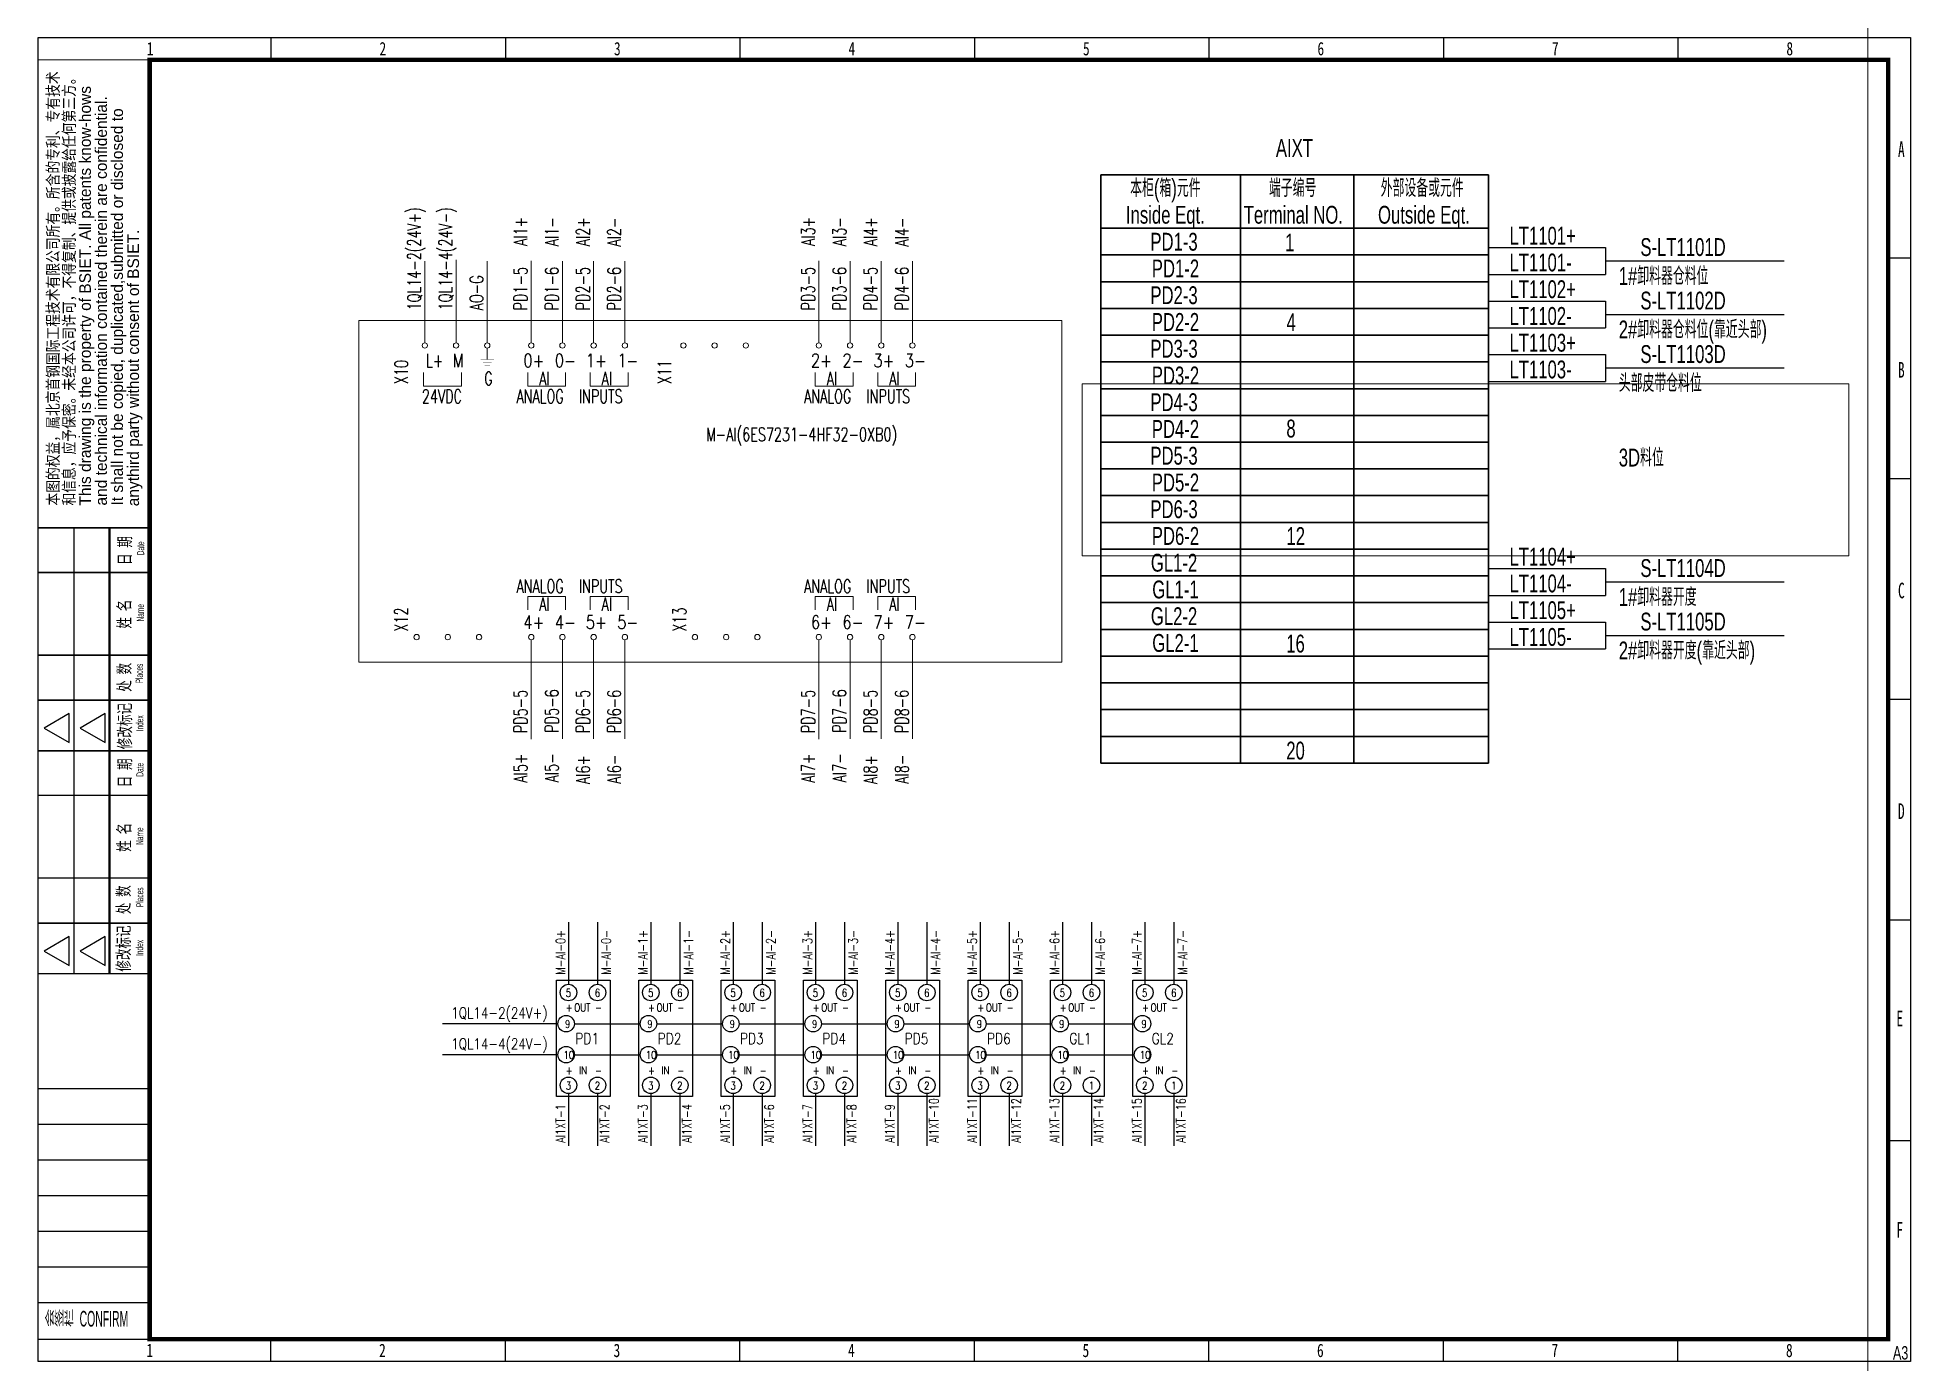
# Model space of a CAD drawing. Header units: millimetres. Extents: x 6333 to 49538, y -3842 to 24603.
# Drawn here: x 9488.5 to 9908.6, y -3290.7 to -2993.7 of the extents above; entities that cross this region are included whole.
import ezdxf
from ezdxf.enums import TextEntityAlignment as Align

# ---------------------------------------------------------------- set-up
doc = ezdxf.new("R2010")
doc.units = ezdxf.units.MM
doc.linetypes.add('DASHED', pattern=[0.75, 0.5, -0.25])
for name, color, linetype, lineweight in [('000自动化文字', 7, 'Continuous', 25), ('000自动化暂时锁定', 7, 'Continuous', 35), ('图框', 7, 'Continuous', 13)]:
    doc.layers.add(name, color=color, linetype=linetype, lineweight=lineweight)
for name, color, linetype in [('LABEL', 7, 'Continuous'), ('TK', 7, 'Continuous'), ('模板-签名-公用', 3, 'Continuous')]:
    doc.layers.add(name, color=color, linetype=linetype)
doc.styles.add('CIETXT', font='simplex2.shx', dxfattribs={"width": 0.8, "bigfont": 'hztxt.shx'})
doc.styles.add('HZ', font='Simplex2.shx', dxfattribs={"width": 0.75, "bigfont": 'hztxt.shx'})
doc.styles.add('LZ-Roman', font='bsdi_xw.shx')
doc.styles.add('Style-Times New Roman', font='bsdi_xw.shx', dxfattribs={"bigfont": '@bsdi_hz.shx'})
doc.styles.add('Style-仿宋_GB2312', font='')
doc.styles.add('宋体', font='bsdi_xw.shx', dxfattribs={"width": 0.7, "height": 2.5, "bigfont": '@bsdi_hz.shx'})
doc.styles.add('宋体_1', font='bsdi_xw.shx', dxfattribs={"width": 0.7, "height": 2.386364, "bigfont": '@bsdi_hz.shx'})
doc.styles.add('首钢设计院H4', font='BSDI_XW.shx', dxfattribs={"width": 0.7, "height": 4, "bigfont": 'BSDI_HZ.shx'})
doc.styles.add('首钢设计院H5', font='BSDI_XW.shx', dxfattribs={"width": 0.7, "bigfont": 'BSDI_HZ.shx'})
doc.styles.get('Style-仿宋_GB2312').set_extended_font_data('仿宋_GB2312')
picture_1 = doc.add_image_def('image1.jpg', size_in_pixel=(949, 679))

msp = doc.modelspace()

# ---------------------------------------------------------------- texts
at = {"color": 1, "lineweight": 0, "style": 'CIETXT', "width": 0.7}
msp.add_text('1QL14-2(24V+)', height=3, rotation=90, dxfattribs=at).set_placement((9574.47, -3054.93))
at = {"color": 4, "lineweight": 0, "style": 'CIETXT', "width": 0.7}
for s, p in [('1QL14-4(24V-)', (9581.47, -3054.93)), ('AI4+', (9676.85, -3040.53)), ('AI4-', (9683.85, -3040.6)), ('PD1-5', (9598.34, -3054.93)), ('PD1-6', (9605.34, -3054.93)), ('PD2-5', (9612.34, -3054.93)), ('PD2-6', (9619.34, -3054.93)), ('PD3-5', (9662.85, -3054.93)), ('PD3-6', (9669.85, -3054.93)), ('PD4-5', (9676.85, -3054.93)), ('PD4-6', (9683.85, -3054.93))]:
    msp.add_text(s, height=3, rotation=90, dxfattribs=at).set_placement(p)
at = {"lineweight": 0, "style": 'CIETXT', "width": 0.7}
for s, p in [('AI1+', (9598.34, -3040.45)), ('AI1-', (9605.34, -3040.53)), ('AI2+', (9612.34, -3040.53)), ('AI2-', (9619.34, -3040.6)), ('AI3+', (9662.85, -3040.45)), ('AI3-', (9669.85, -3040.53)), ('AO-G', (9588.47, -3054.93)), ('X10', (9571.58, -3071.46)), ('X11', (9630.59, -3071.46)), ('X12', (9571.58, -3126.97)), ('X13', (9634.01, -3126.97)), ('PD5-5', (9598.34, -3149.77)), ('PD5-6', (9605.34, -3149.67)), ('PD6-5', (9612.34, -3149.77)), ('PD6-6', (9619.34, -3149.77)), ('PD7-5', (9662.85, -3149.77)), ('PD7-6', (9669.85, -3149.67)), ('PD8-5', (9676.85, -3149.77)), ('PD8-6', (9683.85, -3149.77)), ('AI5+', (9598.34, -3160.84)), ('AI5-', (9605.34, -3160.77)), ('AI6+', (9612.34, -3161.17)), ('AI6-', (9619.34, -3161.09)), ('AI7+', (9662.85, -3160.84)), ('AI7-', (9669.85, -3160.77)), ('AI8+', (9676.85, -3161.17)), ('AI8-', (9683.85, -3161.09))]:
    msp.add_text(s, height=3, rotation=90, dxfattribs=at).set_placement(p)
at = {"lineweight": 0, "style": 'CIETXT'}
for s, width, p in [('L+', 0.7, (9575.62, -3067.66)), ('M', 0.8, (9581.59, -3067.66)), ('0+', 0.8, (9597.46, -3067.66)), ('0-', 0.8, (9604.53, -3067.66)), ('1+', 0.8, (9611.46, -3067.66)), ('1-', 0.8, (9618.53, -3067.66)), ('2+', 0.8, (9661.97, -3067.66)), ('2-', 0.8, (9669.04, -3067.66)), ('3+', 0.8, (9675.97, -3067.66)), ('3-', 0.8, (9683.04, -3067.66)), ('G', 0.7, (9588.68, -3071.72)), ('AI', 0.7, (9600.99, -3071.72)), ('AI', 0.7, (9614.99, -3071.72)), ('AI', 0.7, (9665.51, -3071.72)), ('AI', 0.7, (9679.51, -3071.72)), ('24VDC', 0.7, (9574.68, -3075.72)), ('ANALOG', 0.7, (9595.9, -3075.72)), ('INPUTS', 0.7, (9609.9, -3075.72)), ('ANALOG', 0.7, (9660.41, -3075.72)), ('INPUTS', 0.7, (9674.41, -3075.72)), ('M-AI(6ES7231-4HF32-0XB0)', 0.7, (9638.45, -3084.25)), ('ANALOG', 0.7, (9595.9, -3118.32)), ('INPUTS', 0.7, (9609.9, -3118.32)), ('ANALOG', 0.7, (9660.41, -3118.32)), ('INPUTS', 0.7, (9674.41, -3118.32)), ('AI', 0.7, (9600.99, -3122.32)), ('AI', 0.7, (9614.99, -3122.32)), ('AI', 0.7, (9665.51, -3122.32)), ('AI', 0.7, (9679.51, -3122.32)), ('4+', 0.8, (9597.46, -3126.38)), ('4-', 0.8, (9604.53, -3126.38)), ('5+', 0.8, (9611.46, -3126.38)), ('5-', 0.8, (9618.53, -3126.38)), ('6+', 0.8, (9661.97, -3126.38)), ('6-', 0.8, (9669.04, -3126.38)), ('7+', 0.8, (9675.97, -3126.38)), ('7-', 0.8, (9683.04, -3126.38))]:
    msp.add_text(s, height=3, dxfattribs=dict(at, width=width)).set_placement(p)
at = {"color": 1, "linetype": 'ByBlock', "lineweight": -3, "style": 'HZ', "width": 0.75}
for s, p in [('M-AI-0+', (9606.87, -3203.94)), ('M-AI-1+', (9625.34, -3203.94)), ('M-AI-2+', (9643.81, -3203.94)), ('M-AI-3+', (9662.27, -3203.94)), ('M-AI-4+', (9680.74, -3203.94)), ('M-AI-5+', (9699.21, -3203.94)), ('M-AI-6+', (9717.68, -3203.94)), ('M-AI-7+', (9736.15, -3203.94))]:
    msp.add_text(s, height=2.1, rotation=90, dxfattribs=at).set_placement(p)
at = {"color": 4, "linetype": 'ByBlock', "lineweight": -3, "style": 'HZ', "width": 0.75}
for s, p in [('M-AI-0-', (9617.09, -3203.94)), ('M-AI-1-', (9635.56, -3203.94)), ('M-AI-2-', (9654.03, -3203.94)), ('M-AI-3-', (9672.5, -3203.94)), ('M-AI-4-', (9690.97, -3203.94)), ('M-AI-5-', (9709.44, -3203.94)), ('M-AI-6-', (9727.91, -3203.94)), ('M-AI-7-', (9746.38, -3203.94)), ('AI1XT-2', (9616.74, -3241.64)), ('AI1XT-4', (9635.21, -3241.64)), ('AI1XT-5', (9643.78, -3241.64)), ('AI1XT-6', (9653.68, -3241.64)), ('AI1XT-7', (9662.25, -3241.64)), ('AI1XT-8', (9672.15, -3241.64)), ('AI1XT-9', (9680.72, -3241.64)), ('AI1XT-10', (9690.62, -3241.64)), ('AI1XT-11', (9699.19, -3241.64)), ('AI1XT-12', (9709.09, -3241.64)), ('AI1XT-13', (9717.66, -3241.64)), ('AI1XT-14', (9727.56, -3241.64)), ('AI1XT-15', (9736.13, -3241.64)), ('AI1XT-16', (9746.03, -3241.64))]:
    msp.add_text(s, height=2.1, rotation=90, dxfattribs=at).set_placement(p)
at = {"color": 7, "style": 'HZ', "width": 0.8}
for s, height, p in [('5', 1.76, (9606.96, -3208.91)), ('6', 1.76, (9613.47, -3208.91)), ('5', 1.76, (9625.43, -3208.91)), ('6', 1.76, (9631.94, -3208.91)), ('5', 1.76, (9643.9, -3208.91)), ('6', 1.76, (9650.41, -3208.91)), ('5', 1.76, (9662.37, -3208.91)), ('6', 1.76, (9668.88, -3208.91)), ('5', 1.76, (9680.84, -3208.91)), ('6', 1.76, (9687.35, -3208.91)), ('5', 1.76, (9699.31, -3208.91)), ('6', 1.76, (9705.82, -3208.91)), ('5', 1.76, (9717.77, -3208.91)), ('6', 1.76, (9724.29, -3208.91)), ('5', 1.76, (9736.24, -3208.91)), ('6', 1.76, (9742.76, -3208.91)), ('9', 1.76, (9606.79, -3215.89)), ('+', 1.76, (9606.96, -3212.23)), ('OUT', 1.764, (9608.87, -3212.2)), ('-', 1.76, (9613.54, -3212.23)), ('9', 1.76, (9625.26, -3215.89)), ('+', 1.76, (9625.43, -3212.23)), ('OUT', 1.764, (9627.34, -3212.2)), ('-', 1.76, (9632.01, -3212.23)), ('9', 1.76, (9643.73, -3215.89)), ('+', 1.76, (9643.9, -3212.23)), ('OUT', 1.764, (9645.81, -3212.2)), ('-', 1.76, (9650.48, -3212.23)), ('9', 1.76, (9662.2, -3215.89)), ('+', 1.76, (9662.37, -3212.23)), ('OUT', 1.764, (9664.28, -3212.2)), ('-', 1.76, (9668.94, -3212.23)), ('9', 1.76, (9680.67, -3215.89)), ('+', 1.76, (9680.84, -3212.23)), ('OUT', 1.764, (9682.75, -3212.2)), ('-', 1.76, (9687.41, -3212.23)), ('9', 1.76, (9699.14, -3215.89)), ('+', 1.76, (9699.31, -3212.23)), ('OUT', 1.764, (9701.22, -3212.2)), ('-', 1.76, (9705.88, -3212.23)), ('9', 1.76, (9717.61, -3215.89)), ('+', 1.76, (9717.77, -3212.23)), ('OUT', 1.764, (9719.69, -3212.2)), ('-', 1.76, (9724.35, -3212.23)), ('9', 1.76, (9736.08, -3215.89)), ('+', 1.76, (9736.24, -3212.23)), ('OUT', 1.764, (9738.16, -3212.2)), ('-', 1.76, (9742.82, -3212.23)), ('10', 1.764, (9606.45, -3222.84)), ('10', 1.764, (9624.92, -3222.84)), ('10', 1.764, (9643.39, -3222.84)), ('10', 1.764, (9661.86, -3222.84)), ('10', 1.764, (9680.33, -3222.84)), ('10', 1.764, (9698.79, -3222.84)), ('10', 1.764, (9717.26, -3222.84)), ('10', 1.764, (9735.73, -3222.84)), ('+', 1.76, (9606.96, -3226.31)), ('IN', 1.764, (9609.94, -3226.3)), ('-', 1.76, (9613.54, -3226.31)), ('+', 1.76, (9625.43, -3226.31)), ('IN', 1.764, (9628.41, -3226.3)), ('-', 1.76, (9632.01, -3226.31)), ('+', 1.76, (9643.9, -3226.31)), ('IN', 1.764, (9646.88, -3226.3)), ('-', 1.76, (9650.48, -3226.31)), ('+', 1.76, (9662.37, -3226.31)), ('IN', 1.764, (9665.35, -3226.3)), ('-', 1.76, (9668.94, -3226.31)), ('+', 1.76, (9680.84, -3226.31)), ('IN', 1.764, (9683.82, -3226.3)), ('-', 1.76, (9687.41, -3226.31)), ('+', 1.76, (9699.31, -3226.31)), ('IN', 1.764, (9702.29, -3226.3)), ('-', 1.76, (9705.88, -3226.31)), ('+', 1.76, (9717.77, -3226.31)), ('IN', 1.764, (9720.76, -3226.3)), ('-', 1.76, (9724.35, -3226.31)), ('+', 1.76, (9736.24, -3226.31)), ('IN', 1.764, (9739.23, -3226.3)), ('-', 1.76, (9742.82, -3226.31)), ('3', 1.76, (9606.96, -3229.71)), ('2', 1.76, (9613.47, -3229.71)), ('3', 1.76, (9625.43, -3229.71)), ('2', 1.76, (9631.94, -3229.71)), ('3', 1.76, (9643.9, -3229.71)), ('2', 1.76, (9650.41, -3229.71)), ('3', 1.76, (9662.37, -3229.71)), ('2', 1.76, (9668.88, -3229.71)), ('3', 1.76, (9680.84, -3229.71)), ('2', 1.76, (9687.35, -3229.71)), ('3', 1.76, (9699.31, -3229.71)), ('2', 1.76, (9705.82, -3229.71)), ('2', 1.76, (9717.77, -3229.71)), ('1', 1.76, (9724.29, -3229.71)), ('2', 1.76, (9736.24, -3229.71)), ('1', 1.76, (9742.76, -3229.71))]:
    msp.add_text(s, height=height, dxfattribs=at).set_placement(p)
at = {"color": 1, "style": 'HZ', "width": 0.8}
msp.add_text('1QL14-2(24V+)', height=2.45, dxfattribs=at).set_placement((9581.3, -3213.74))
at = {"color": 4, "style": 'HZ', "width": 0.8}
msp.add_text('1QL14-4(24V-)', height=2.45, dxfattribs=at).set_placement((9581.3, -3220.69))
at = {"color": 2, "style": 'HZ', "width": 0.8}
for s, p in [('PD1', (9609.14, -3219.54)), ('PD2', (9627.61, -3219.54)), ('PD3', (9646.07, -3219.54)), ('PD4', (9664.54, -3219.54)), ('PD5', (9683.01, -3219.54)), ('PD6', (9701.48, -3219.54)), ('GL1', (9719.95, -3219.54)), ('GL2', (9738.42, -3219.54))]:
    msp.add_text(s, height=2.5, dxfattribs=at).set_placement(p)
at = {"color": 11, "linetype": 'ByBlock', "lineweight": -3, "style": 'HZ', "width": 0.75}
for s, p in [('AI1XT-1', (9606.87, -3241.64)), ('AI1XT-3', (9625.34, -3241.64))]:
    msp.add_text(s, height=2.1, rotation=90, dxfattribs=at).set_placement(p)
at = {"layer": '000自动化文字', "style": '首钢设计院H4', "width": 0.7}
for s, p in [('AIXT', (9770.43, -3018.52)), ('PD1-3', (9743.42, -3039.54)), ('1', (9769.39, -3039.7)), ('PD1-2', (9743.74, -3045.54)), ('PD2-3', (9743.42, -3051.54)), ('PD2-2', (9743.74, -3057.54)), ('4', (9769.71, -3057.57)), ('PD3-3', (9743.42, -3063.54)), ('PD3-2', (9743.74, -3069.54)), ('PD4-3', (9743.42, -3075.54)), ('PD4-2', (9743.74, -3081.54)), ('8', (9769.66, -3081.44)), ('PD5-3', (9743.42, -3087.54)), ('PD5-2', (9743.74, -3093.54)), ('PD6-3', (9743.42, -3099.54)), ('PD6-2', (9743.74, -3105.54)), ('12', (9770.73, -3105.56)), ('GL1-2', (9743.42, -3111.54)), ('GL1-1', (9743.74, -3117.54)), ('GL2-2', (9743.42, -3123.54)), ('GL2-1', (9743.74, -3129.54)), ('16', (9770.68, -3129.68)), ('20', (9770.68, -3153.68))]:
    msp.add_text(s, height=4, dxfattribs=at).set_placement(p, align=Align.MIDDLE_CENTER)
at = {"layer": '000自动化文字', "color": 1, "style": '首钢设计院H4', "width": 0.7}
for s, p in [('LT1101+', (9818.67, -3038.19)), ('LT1102+', (9818.67, -3050.19)), ('LT1103+', (9818.67, -3062.19)), ('LT1104+', (9818.67, -3110.19)), ('LT1105+', (9818.67, -3122.19))]:
    msp.add_text(s, height=4, dxfattribs=at).set_placement(p, align=Align.MIDDLE_LEFT)
at = {"layer": '000自动化文字', "color": 1, "style": '首钢设计院H5', "width": 0.7}
for s, p in [('S-LT1101D', (9867.18, -3038.74)), ('S-LT1102D', (9867.18, -3050.74)), ('S-LT1103D', (9867.18, -3062.74)), ('S-LT1104D', (9867.18, -3110.74)), ('S-LT1105D', (9867.18, -3122.74))]:
    msp.add_text(s, height=4, dxfattribs=at).set_placement(p, align=Align.TOP_RIGHT)
at = {"layer": '000自动化文字', "style": '首钢设计院H4', "width": 0.7}
for s, p in [('LT1101-', (9818.67, -3044.19)), ('LT1102-', (9818.67, -3056.19)), ('LT1103-', (9818.67, -3068.19)), ('LT1104-', (9818.67, -3116.19)), ('LT1105-', (9818.67, -3128.19))]:
    msp.add_text(s, height=4, dxfattribs=at).set_placement(p, align=Align.MIDDLE_LEFT)
at = {"layer": '000自动化文字', "color": 3, "style": '首钢设计院H5', "width": 0.7}
for s, p in [('1#卸料器仓料位', (9843.18, -3047.23)), ('2#卸料器仓料位(靠近头部)', (9843.18, -3059.23)), ('头部皮带仓料位', (9843.18, -3071.23)), ('3D料位', (9843.18, -3087.96)), ('1#卸料器开度', (9843.18, -3119.23)), ('2#卸料器开度(靠近头部)', (9843.18, -3131.23))]:
    msp.add_text(s, height=4, dxfattribs=at).set_placement(p, align=Align.MIDDLE_LEFT)
at = {"layer": '000自动化暂时锁定', "style": '首钢设计院H4', "width": 0.7}
for s, p in [('本柜(箱)元件', (9741.48, -3027.49)), ('端子编号', (9770.04, -3027.49)), ('外部设备或元件', (9799.09, -3027.49)), ('Inside Eqt.', (9741.48, -3033.49)), ('Terminal NO.', (9770.18, -3033.49)), ('Outside Eqt.', (9799.48, -3033.49))]:
    msp.add_text(s, height=4, dxfattribs=at).set_placement(p, align=Align.MIDDLE_CENTER)

# ---------------------------------------------------------------- blocks, each defined once
blk = doc.blocks.new('BSIET_通用图框_A3_1')
at = {"const_width": 0.5}
blk.add_lwpolyline([(-404, 187), (-404, 87)], dxfattribs=at)
at = {"layer": '图框', "color": 7, "linetype": 'Continuous', "lineweight": 25}
for p, q in [((-367.8, 297), (-367.8, 292)), ((-315.2, 297), (-315.2, 292)), ((-262.6, 297), (-262.6, 292)), ((-210, 297), (-210, 292)), ((-157.4, 297), (-157.4, 292)), ((-104.8, 297), (-104.8, 292)), ((-52.2, 297), (-52.2, 292)), ((0, 247.5), (-5, 247.5)), ((0, 198), (-5, 198)), ((-412, 187), (-412, 87)), ((0, 148.5), (-5, 148.5)), ((-413.03, 145.32), (-418.65, 142.07)), ((-413.03, 138.82), (-413.03, 145.32)), ((-404.96, 145.32), (-410.58, 142.07)), ((-404.96, 138.82), (-404.96, 145.32)), ((-418.65, 142.07), (-413.03, 138.82)), ((-410.58, 142.07), (-404.96, 138.82)), ((0, 99), (-5, 99)), ((-413.03, 95.32), (-418.65, 92.07)), ((-413.03, 88.82), (-413.03, 95.32)), ((-404.96, 95.32), (-410.58, 92.07)), ((-404.96, 88.82), (-404.96, 95.32)), ((-418.65, 92.07), (-413.03, 88.82)), ((-410.58, 92.07), (-404.96, 88.82)), ((0, 49.5), (-5, 49.5)), ((-367.8, 0), (-367.8, 5)), ((-315.2, 0), (-315.2, 5)), ((-262.6, 0), (-262.6, 5)), ((-210, 0), (-210, 5)), ((-157.4, 0), (-157.4, 5)), ((-104.8, 0), (-104.8, 5)), ((-52.2, 0), (-52.2, 5))]:
    blk.add_line(p, q, dxfattribs=at)
at = {"layer": '图框', "color": 7, "linetype": 'Continuous', "lineweight": 20}
blk.add_line((-420, 292), (-395, 292), dxfattribs=at)
blk.add_line((-420, 292), (-395, 292), dxfattribs=at)
blk.add_line((-420, 292), (-395, 292), dxfattribs=at)
blk.add_line((-420, 292), (-395, 292), dxfattribs=at)
at = {"layer": '图框', "color": 7, "lineweight": 25}
for p, q in [((-420.12, 61.21), (-395.12, 61.21)), ((-420, 61.21), (-395, 61.21)), ((-420, 61.21), (-395, 61.21)), ((-420, 61.21), (-395, 61.21)), ((-420.02, 53.21), (-395.02, 53.21)), ((-420.02, 53.21), (-395.02, 53.21)), ((-420.02, 53.21), (-395.02, 53.21)), ((-420, 53.21), (-395, 53.21)), ((-420, 45.21), (-395, 45.21)), ((-420, 37.21), (-395, 37.21)), ((-420, 29.21), (-395, 29.21)), ((-420, 21.21), (-395, 21.21)), ((-420, 13.21), (-395, 13.21)), ((-420, 5), (-395, 5))]:
    blk.add_line(p, q, dxfattribs=at)
at = {"layer": '图框', "lineweight": 25}
blk.add_lwpolyline([(-420, 297), (0, 297), (0, 0), (-420, 0)], close=True, dxfattribs=at)
at = {"layer": '图框', "const_width": 1}
blk.add_lwpolyline([(-395, 292), (-5, 292), (-5, 5), (-395, 5)], close=True, dxfattribs=at)
at = {"layer": '图框', "const_width": 0.35}
for points in [[(-420, 187), (-395, 187)], [(-420, 177), (-395, 177)], [(-420, 158.45), (-395, 158.45)], [(-420, 148.35), (-395, 148.35)], [(-420, 137), (-395, 137)], [(-420, 127), (-395, 127)], [(-420, 108.45), (-395, 108.45)], [(-420, 98.35), (-395, 98.35)], [(-420, 87), (-395, 87)]]:
    blk.add_lwpolyline(points, dxfattribs=at)
at = {"layer": 'TK', "style": '宋体_1', "width": 0.7, "flags": 3}
for tag, p in [('LZCO_NGZBS-W50-H30-D10_T7', (-43.87, 279.75)), ('LZCO_NJN-W50-H30-D10_T7', (-42.73, 248.65))]:
    blk.add_attdef(tag, text='', height=3, dxfattribs=at).set_placement(p, align=Align.MIDDLE_CENTER)
at = {"layer": 'TK', "lineweight": 25, "style": '宋体', "width": 0.7, "flags": 3}
for tag, p in [('LZHQ_N会签6_T6_H6', (-407.25, 57.08)), ('LZHQ_N会签5_T6_H6', (-407.25, 49.08)), ('LZHQ_N会签4_T6_H6', (-407.25, 41.08)), ('LZHQ_N会签3_T6_H6', (-407.25, 33.08)), ('LZHQ_N会签2_T6_H6', (-407.25, 25.08)), ('LZHQ_N会签1_T6_H6', (-407.25, 17.08))]:
    blk.add_attdef(tag, text='', height=2.5, dxfattribs=at).set_placement(p, align=Align.MIDDLE)
at = {"layer": '图框', "color": 7, "linetype": 'Continuous', "lineweight": 25}
for s, height, style, width, p in [('1', 3, 'Style-仿宋_GB2312', 0.733334, (-394.89, 294.49)), ('2', 3, 'Style-仿宋_GB2312', 0.733334, (-342.7, 294.49)), ('3', 3, 'Style-仿宋_GB2312', 0.733334, (-290.1, 294.49)), ('4', 3, 'Style-仿宋_GB2312', 0.733334, (-237.5, 294.49)), ('5', 3, 'Style-仿宋_GB2312', 0.733334, (-184.9, 294.49)), ('6', 3, 'Style-仿宋_GB2312', 0.733334, (-132.3, 294.49)), ('7', 3, 'Style-仿宋_GB2312', 0.733334, (-79.7, 294.49)), ('8', 3, 'Style-仿宋_GB2312', 0.733334, (-27.1, 294.49)), ('A', 3.5, 'Style-仿宋_GB2312', 0.628572, (-2.07, 271.95)), ('B', 3.5, 'Style-仿宋_GB2312', 0.628572, (-2.07, 222.45)), ('C', 3.5, 'Style-仿宋_GB2312', 0.628572, (-2.07, 172.95)), ('D', 3.5, 'Style-仿宋_GB2312', 0.628572, (-2.07, 123.45)), ('E', 3.5, 'Style-仿宋_GB2312', 0.628572, (-2.43, 76.97)), ('F', 3.5, 'Style-仿宋_GB2312', 0.628572, (-2.43, 29.56)), ('1', 3, 'Style-仿宋_GB2312', 0.733334, (-395, 2.5)), ('2', 3, 'Style-仿宋_GB2312', 0.733334, (-342.8, 2.5)), ('3', 3, 'Style-仿宋_GB2312', 0.733334, (-290.2, 2.5)), ('4', 3, 'Style-仿宋_GB2312', 0.733334, (-237.6, 2.5)), ('5', 3, 'Style-仿宋_GB2312', 0.733334, (-185, 2.5)), ('6', 3, 'Style-仿宋_GB2312', 0.733334, (-132.4, 2.5)), ('7', 3, 'Style-仿宋_GB2312', 0.733334, (-79.8, 2.5)), ('8', 3, 'Style-仿宋_GB2312', 0.733334, (-27.2, 2.5)), ('A3', 3, 'Style-Times New Roman', 0.7, (-2.23, 1.95))]:
    blk.add_text(s, height=height, dxfattribs=dict(at, style=style, width=width)).set_placement(p, align=Align.MIDDLE_CENTER)
at = {"layer": '图框', "color": 7, "linetype": 'Continuous', "lineweight": 20, "style": 'Style-仿宋_GB2312', "width": 0.807692}
blk.add_text('本图的权益，属北京首钢国际工程技术有限公司所有。所含的专利、专有技术', height=2.6, rotation=90, dxfattribs=at).set_placement((-418, 192), align=Align.TOP_LEFT)
at = {"layer": '图框', "color": 7, "linetype": 'Continuous'}
for s, height, style, width, p in [('和信息，应予保密。未经本公司许可，不得复制、提供或披露给任何第三方。', 2.6, 'Style-仿宋_GB2312', 0.807692, (-411.8, 192)), ('Name', 1.6, 'Style-Times New Roman', 0.55, (-396.29, 165.99)), ('Places', 1.6, 'Style-Times New Roman', 0.55, (-396.54, 152.12)), ('Index', 1.6, 'Style-Times New Roman', 0.55, (-396.43, 141.36)), ('Name', 1.6, 'Style-Times New Roman', 0.55, (-396.44, 115.88)), ('Places', 1.6, 'Style-Times New Roman', 0.55, (-396.43, 101.92)), ('Index', 1.6, 'Style-Times New Roman', 0.55, (-396.46, 90.97))]:
    blk.add_text(s, height=height, rotation=90, dxfattribs=dict(at, style=style, width=width)).set_placement(p)
at = {"layer": '图框', "color": 7, "linetype": 'Continuous', "lineweight": 20, "style": 'LZ-Roman'}
for s, p in [('This drawing is the property of BSIET. All patents know-hows', (-410.8, 192)), ('and technical information contained therein are confidential.', (-407.2, 192)), ('It shall not be copied, duplicated,submitted or disclosed to ', (-403.6, 192))]:
    blk.add_text(s, height=2.6, rotation=90, dxfattribs=at).set_placement(p, align=Align.TOP_LEFT)
at = {"layer": '图框', "color": 7, "linetype": 'Continuous', "style": 'LZ-Roman'}
blk.add_text('anythird party without consent of BSIET.', height=2.6, rotation=90, dxfattribs=at).set_placement((-397.4, 191.84))
at = {"layer": '图框', "color": 7, "linetype": 'Continuous', "lineweight": 20, "style": 'Style-仿宋_GB2312', "width": 0.678571}
for s, p in [('日 期', (-399.21, 178.68)), ('姓 名', (-399.32, 164.4)), ('处 数', (-399.32, 150.23)), ('修改标记', (-399.21, 137.34)), ('日 期', (-399.21, 128.79)), ('姓 名', (-399.38, 114.34)), ('处 数', (-399.49, 100.34)), ('修改标记', (-399.49, 87.45))]:
    blk.add_text(s, height=2.8, rotation=90, dxfattribs=at).set_placement(p)
at = {"layer": '图框', "color": 7, "linetype": 'Continuous', "lineweight": 25, "style": 'Style-Times New Roman', "width": 0.55}
for p in [(-396.24, 180.85), (-396.4, 131.18)]:
    blk.add_text('Date', height=1.6, rotation=90, dxfattribs=at).set_placement(p)
at = {"layer": '图框', "color": 7, "lineweight": 25, "style": 'Style-Times New Roman', "width": 0.5}
blk.add_text('会签栏  CONFIRM', height=3.5, dxfattribs=at).set_placement((-418.59, 7.85))
at = {"layer": '模板-签名-公用', "style": '宋体', "width": 0.7, "flags": 3}
blk.add_attdef('LZFRAME', (-40.91, 2.06), '', height=3, dxfattribs=at)
at = {"layer": '模板-签名-公用', "style": '宋体', "width": 0.7}
blk.add_attdef('LZTQINS', text='', height=2, dxfattribs=at).set_placement((-5, 5), align=Align.MIDDLE)

# ---------------------------------------------------------------- linework, layer by layer
at = {"color": 1, "lineweight": 9}
msp.add_line((9575.36, -3062.21), (9575.36, -3043.89), dxfattribs=at)
at = {"color": 4, "lineweight": 9}
for p, q in [((9582.36, -3062.21), (9582.36, -3043.89)), ((9677.74, -3062.21), (9677.74, -3043.89)), ((9684.74, -3062.21), (9684.74, -3043.89))]:
    msp.add_line(p, q, dxfattribs=at)
at = {"lineweight": 9}
for p, q in [((9589.36, -3062.21), (9589.36, -3043.89)), ((9599.23, -3062.21), (9599.23, -3043.81)), ((9606.23, -3062.21), (9606.23, -3043.89)), ((9613.23, -3062.21), (9613.23, -3043.89)), ((9620.23, -3062.21), (9620.23, -3043.89)), ((9663.74, -3062.21), (9663.74, -3043.81)), ((9670.74, -3062.21), (9670.74, -3043.89)), ((9589.36, -3065.94), (9589.36, -3063.41)), ((9599.23, -3128.83), (9599.23, -3151.09)), ((9606.23, -3128.83), (9606.23, -3151.01)), ((9613.23, -3128.83), (9613.23, -3151.01)), ((9620.23, -3128.83), (9620.23, -3151.01)), ((9663.74, -3128.83), (9663.74, -3151.09)), ((9670.74, -3128.83), (9670.74, -3151.01)), ((9677.74, -3128.83), (9677.74, -3151.01)), ((9684.74, -3128.83), (9684.74, -3151.01))]:
    msp.add_line(p, q, dxfattribs=at)
at = {"lineweight": 30}
for p, q in [((9608.91, -3214.94), (9623.69, -3214.94)), ((9627.38, -3214.94), (9642.16, -3214.94)), ((9645.85, -3214.94), (9660.63, -3214.94)), ((9664.32, -3214.94), (9679.1, -3214.94)), ((9682.79, -3214.94), (9697.57, -3214.94)), ((9701.26, -3214.94), (9716.03, -3214.94)), ((9719.73, -3214.94), (9734.5, -3214.94)), ((9608.91, -3221.89), (9623.69, -3221.89)), ((9627.38, -3221.89), (9642.16, -3221.89)), ((9645.85, -3221.89), (9660.63, -3221.89)), ((9664.32, -3221.89), (9679.1, -3221.89)), ((9682.79, -3221.89), (9697.57, -3221.89)), ((9701.26, -3221.89), (9716.03, -3221.89)), ((9719.73, -3221.89), (9734.5, -3221.89))]:
    msp.add_line(p, q, dxfattribs=at)
at = {"color": 4, "lineweight": 9}
msp.add_lwpolyline([(9582.36, -3062.21), (9582.36, -3043.61)], dxfattribs=at)
at = {"lineweight": 9}
msp.add_lwpolyline([(9560.57, -3057.22), (9718.23, -3057.22), (9718.23, -3133.82), (9560.57, -3133.82)], close=True, dxfattribs=at)
at = {"lineweight": 18}
for points, const_width in [([(9587.86, -3065.94), (9590.86, -3065.94)], 0.1), ([(9590.32, -3066.64), (9588.4, -3066.64)], 0.1), ([(9589.98, -3067.28), (9588.75, -3067.28)], 0.08)]:
    msp.add_lwpolyline(points, dxfattribs=dict(at, const_width=const_width))
at = {"lineweight": 9}
for points in [[(9575.08, -3068.91), (9575.08, -3071.94), (9583.58, -3071.94), (9583.58, -3068.91)], [(9598.43, -3068.91), (9598.43, -3071.94), (9606.94, -3071.94), (9606.94, -3068.91)], [(9612.43, -3068.91), (9612.43, -3071.94), (9620.94, -3071.94), (9620.94, -3068.91)], [(9662.94, -3068.91), (9662.94, -3071.94), (9671.45, -3071.94), (9671.45, -3068.91)], [(9676.94, -3068.91), (9676.94, -3071.94), (9685.45, -3071.94), (9685.45, -3068.91)], [(9598.43, -3122.12), (9598.43, -3119.1), (9606.94, -3119.1), (9606.94, -3122.12)], [(9612.43, -3122.12), (9612.43, -3119.1), (9620.94, -3119.1), (9620.94, -3122.12)], [(9662.94, -3122.12), (9662.94, -3119.1), (9671.45, -3119.1), (9671.45, -3122.12)], [(9676.94, -3122.12), (9676.94, -3119.1), (9685.45, -3119.1), (9685.45, -3122.12)]]:
    msp.add_lwpolyline(points, dxfattribs=at)
at = {"color": 1, "lineweight": 9}
msp.add_lwpolyline([(9722.8, -3071.42), (9894.83, -3071.42), (9894.83, -3110.02), (9722.8, -3110.02)], close=True, dxfattribs=at)
at = {"lineweight": 9}
for centre in [(9575.36, -3062.81), (9582.36, -3062.81), (9589.36, -3062.81), (9599.23, -3062.81), (9606.23, -3062.81), (9613.23, -3062.81), (9620.23, -3062.81), (9633.36, -3062.81), (9640.36, -3062.81), (9647.36, -3062.81), (9663.74, -3062.81), (9670.74, -3062.81), (9677.74, -3062.81), (9684.74, -3062.81), (9573.52, -3128.23), (9580.52, -3128.23), (9587.52, -3128.23), (9599.23, -3128.23), (9606.23, -3128.23), (9613.23, -3128.23), (9620.23, -3128.23), (9635.95, -3128.23), (9642.95, -3128.23), (9649.95, -3128.23), (9663.74, -3128.23), (9670.74, -3128.23), (9677.74, -3128.23), (9684.74, -3128.23)]:
    msp.add_circle(centre, 0.6, dxfattribs=at)
at = {"layer": '000自动化文字'}
for p, q in [((9813.99, -3040.86), (9840.22, -3040.86)), ((9840.22, -3040.86), (9840.22, -3046.86)), ((9840.22, -3043.86), (9880.28, -3043.86)), ((9813.99, -3046.86), (9840.22, -3046.86)), ((9813.99, -3052.86), (9840.22, -3052.86)), ((9840.22, -3052.86), (9840.22, -3058.86)), ((9813.99, -3058.86), (9840.22, -3058.86)), ((9840.22, -3055.86), (9880.28, -3055.86)), ((9813.99, -3064.86), (9840.22, -3064.86)), ((9840.22, -3064.86), (9840.22, -3070.86)), ((9813.99, -3070.86), (9840.22, -3070.86)), ((9840.22, -3067.86), (9880.28, -3067.86)), ((9813.99, -3112.86), (9840.22, -3112.86)), ((9840.22, -3112.86), (9840.22, -3118.86)), ((9840.22, -3115.86), (9880.28, -3115.86)), ((9813.99, -3118.86), (9840.22, -3118.86)), ((9813.99, -3124.86), (9840.22, -3124.86)), ((9840.22, -3124.86), (9840.22, -3130.86)), ((9840.22, -3127.86), (9880.28, -3127.86)), ((9813.99, -3130.86), (9840.22, -3130.86))]:
    msp.add_line(p, q, dxfattribs=at)
at = {"layer": '000自动化暂时锁定'}
for p, q in [((9726.99, -3156.5), (9726.99, -3024.5)), ((9726.99, -3024.5), (9813.99, -3024.5)), ((9758.34, -3156.5), (9758.34, -3024.5)), ((9783.73, -3156.5), (9783.73, -3024.5)), ((9813.99, -3156.5), (9813.99, -3024.5)), ((9726.99, -3036.5), (9813.99, -3036.5)), ((9726.99, -3042.5), (9813.99, -3042.5)), ((9726.99, -3048.5), (9813.99, -3048.5)), ((9726.99, -3054.5), (9813.99, -3054.5)), ((9726.99, -3060.5), (9813.99, -3060.5)), ((9726.99, -3066.5), (9813.99, -3066.5)), ((9726.99, -3072.5), (9813.99, -3072.5)), ((9726.99, -3078.5), (9813.99, -3078.5)), ((9726.99, -3084.5), (9813.99, -3084.5)), ((9726.99, -3090.5), (9813.99, -3090.5)), ((9726.99, -3096.5), (9813.99, -3096.5)), ((9726.99, -3102.5), (9813.99, -3102.5)), ((9726.99, -3108.5), (9813.99, -3108.5)), ((9726.99, -3114.5), (9813.99, -3114.5)), ((9726.99, -3120.5), (9813.99, -3120.5)), ((9726.99, -3126.5), (9813.99, -3126.5)), ((9726.99, -3132.5), (9813.99, -3132.5)), ((9726.99, -3132.5), (9813.99, -3132.5)), ((9726.99, -3138.5), (9813.99, -3138.5)), ((9726.99, -3144.5), (9813.99, -3144.5)), ((9726.99, -3150.5), (9813.99, -3150.5)), ((9726.99, -3156.5), (9813.99, -3156.5)), ((9726.99, -3156.5), (9813.99, -3156.5))]:
    msp.add_line(p, q, dxfattribs=at)
at = {"layer": 'LABEL', "color": 1, "lineweight": 30}
for p, q in [((9607.58, -3192.2), (9607.58, -3206.11)), ((9626.04, -3192.2), (9626.04, -3206.11)), ((9644.51, -3192.2), (9644.51, -3206.11)), ((9662.98, -3192.2), (9662.98, -3206.11)), ((9681.45, -3192.2), (9681.45, -3206.11)), ((9699.92, -3192.2), (9699.92, -3206.11)), ((9718.39, -3192.2), (9718.39, -3206.11)), ((9736.86, -3192.2), (9736.86, -3206.11)), ((9605.22, -3214.94), (9579.33, -3214.94))]:
    msp.add_line(p, q, dxfattribs=at)
at = {"layer": 'LABEL', "color": 4, "lineweight": 30}
for p, q in [((9614.09, -3192.2), (9614.09, -3206.11)), ((9632.56, -3192.2), (9632.56, -3206.11)), ((9651.03, -3192.2), (9651.03, -3206.11)), ((9669.49, -3192.2), (9669.49, -3206.11)), ((9687.96, -3192.2), (9687.96, -3206.11)), ((9706.43, -3192.2), (9706.43, -3206.11)), ((9724.9, -3192.2), (9724.9, -3206.11)), ((9743.37, -3192.2), (9743.37, -3206.11)), ((9605.22, -3221.89), (9579.33, -3221.89)), ((9614.09, -3230.6), (9614.09, -3242.36)), ((9632.56, -3230.6), (9632.56, -3242.36)), ((9651.03, -3230.6), (9651.03, -3242.36)), ((9669.49, -3230.6), (9669.49, -3242.36)), ((9687.96, -3230.6), (9687.96, -3242.36)), ((9706.43, -3230.6), (9706.43, -3242.36)), ((9724.9, -3230.6), (9724.9, -3242.36)), ((9743.37, -3230.6), (9743.37, -3242.36))]:
    msp.add_line(p, q, dxfattribs=at)
at = {"layer": 'LABEL', "color": 11, "lineweight": 30}
for p, q in [((9607.58, -3230.6), (9607.58, -3242.36)), ((9626.04, -3230.6), (9626.04, -3242.36)), ((9644.51, -3230.6), (9644.51, -3242.36)), ((9662.98, -3230.6), (9662.98, -3242.36)), ((9681.45, -3230.6), (9681.45, -3242.36)), ((9699.92, -3230.6), (9699.92, -3242.36)), ((9718.39, -3230.6), (9718.39, -3242.36)), ((9736.86, -3230.6), (9736.86, -3242.36))]:
    msp.add_line(p, q, dxfattribs=at)
at = {"layer": 'LABEL', "color": 4, "lineweight": 30}
for points in [[(9604.87, -3205.19), (9616.93, -3205.19), (9616.93, -3231.27), (9604.87, -3231.27)], [(9623.34, -3205.19), (9635.4, -3205.19), (9635.4, -3231.27), (9623.34, -3231.27)], [(9641.81, -3205.19), (9653.87, -3205.19), (9653.87, -3231.27), (9641.81, -3231.27)], [(9660.27, -3205.19), (9672.34, -3205.19), (9672.34, -3231.27), (9660.27, -3231.27)], [(9678.74, -3205.19), (9690.81, -3205.19), (9690.81, -3231.27), (9678.74, -3231.27)], [(9697.21, -3205.19), (9709.28, -3205.19), (9709.28, -3231.27), (9697.21, -3231.27)], [(9715.68, -3205.19), (9727.75, -3205.19), (9727.75, -3231.27), (9715.68, -3231.27)], [(9734.15, -3205.19), (9746.21, -3205.19), (9746.21, -3231.27), (9734.15, -3231.27)]]:
    msp.add_lwpolyline(points, close=True, dxfattribs=at)
at = {"layer": 'LABEL', "lineweight": 30}
for centre in [(9607.58, -3207.95), (9614.09, -3207.95), (9626.04, -3207.95), (9632.56, -3207.95), (9644.51, -3207.95), (9651.03, -3207.95), (9662.98, -3207.95), (9669.49, -3207.95), (9681.45, -3207.95), (9687.96, -3207.95), (9699.92, -3207.95), (9706.43, -3207.95), (9718.39, -3207.95), (9724.9, -3207.95), (9736.86, -3207.95), (9743.37, -3207.95), (9607.06, -3214.94), (9625.53, -3214.94), (9644, -3214.94), (9662.47, -3214.94), (9680.94, -3214.94), (9699.41, -3214.94), (9717.88, -3214.94), (9736.35, -3214.94), (9607.06, -3221.89), (9625.53, -3221.89), (9644, -3221.89), (9662.47, -3221.89), (9680.94, -3221.89), (9699.41, -3221.89), (9717.88, -3221.89), (9736.35, -3221.89), (9607.58, -3228.76), (9614.09, -3228.76), (9626.04, -3228.76), (9632.56, -3228.76), (9644.51, -3228.76), (9651.03, -3228.76), (9662.98, -3228.76), (9669.49, -3228.76), (9681.45, -3228.76), (9687.96, -3228.76), (9699.92, -3228.76), (9706.43, -3228.76), (9718.39, -3228.76), (9724.9, -3228.76), (9736.86, -3228.76), (9743.37, -3228.76)]:
    msp.add_circle(centre, 1.85, dxfattribs=at)

# ---------------------------------------------------------------- block references
at = {"layer": '图框', "linetype": 'DASHED'}
msp.add_blockref('BSIET_通用图框_A3_1', (9908.64, -3290.72), dxfattribs=at)

msp.set_redraw_order([(e.dxf.handle, doc.entitydb.next_handle()) for e in msp.query("TEXT MTEXT ATTDEF DIMENSION ARC_DIMENSION")])  # texts and dimensions are drawn at this point

# ---------------------------------------------------------------- pictures from other files: only their frames are drawn
at = {"lineweight": 9}
image = msp.add_image(picture_1, insert=(9899.05, -3757.88), size_in_units=(39638.87, 28361.22), dxfattribs=at)
image.dxf.flags = 7

doc.saveas('drawing.dxf')
